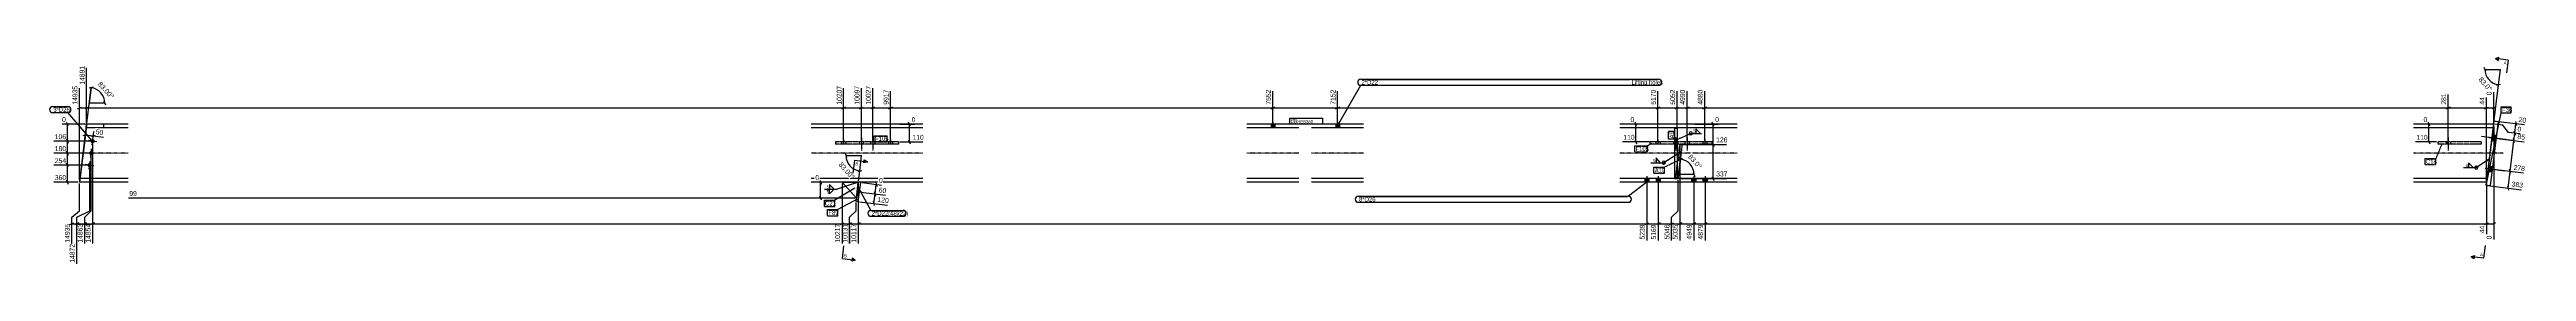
# Model space of a CAD drawing. Header units: millimetres. Extents: x 9 to 73973, y 6 to 4893.
# Drawn here: x 58649 to 73973, y 19 to 1300 of the extents above; entities that cross this region are included whole.
import ezdxf

# ---------------------------------------------------------------- set-up
doc = ezdxf.new("R2010")
doc.units = ezdxf.units.MM
doc.linetypes.add('DXK_LINE_DOT2', pattern=[3.9198, 1.9599, -1.9599])
doc.linetypes.add('DXK_LINE_DOT3', pattern=[5.9187, 2.979, -0.9799, 0.9799, -0.9799])
for name, color, linetype in [('MÅLSÆTNING', 7, 'Continuous'), ('STÅL', 7, 'Continuous'), ('TEKST', 7, 'Continuous')]:
    doc.layers.add(name, color=color, linetype=linetype)
doc.styles.add('Arial', font='ARIAL.TTF', dxfattribs={"height": 0.2})
doc.styles.add('Arial Narrow', font='ARIALN.TTF', dxfattribs={"height": 0.2})

msp = doc.modelspace()

# ---------------------------------------------------------------- hatches: boundary and pattern name
at = {"layer": 'STÅL', "linetype": 'Continuous'}
for points in [[(58903, 781, -1), (58929, 778, -1)], [(66229, 885), (66207, 885), (66207, 862), (66229, 862)], [(66629, 885), (66607, 885), (66607, 862), (66629, 862)], [(73782, 781), (73786, 814), (73762, 817), (73758, 784)], [(73782, 781), (73786, 814), (73762, 817), (73758, 784)], [(58885, 632, -1), (58911, 629, -1)], [(58894, 707, -1), (58920, 703, -1)], [(73738, 625), (73734, 592), (73759, 589), (73763, 622)], [(73738, 625), (73734, 592), (73759, 589), (73763, 622)], [(63649, 489), (63643, 442), (63658, 440), (63664, 487)], [(63649, 489), (63643, 442), (63658, 440), (63664, 487)], [(68544, 547), (68518, 547), (68518, 525), (68544, 525)], [(68544, 547), (68518, 547), (68518, 525), (68544, 525)], [(68614, 547), (68588, 547), (68588, 525), (68614, 525)], [(68614, 547), (68588, 547), (68588, 525), (68614, 525)], [(68834, 547), (68808, 547), (68808, 525), (68834, 525)], [(68834, 547), (68808, 547), (68808, 525), (68834, 525)], [(68904, 547), (68878, 547), (68878, 525), (68904, 525)], [(68904, 547), (68878, 547), (68878, 525), (68904, 525)]]:
    msp.add_hatch(color=96, dxfattribs=at).paths.add_polyline_path(points)
at = {"layer": 'TEKST', "linetype": 'Continuous'}
msp.add_hatch(color=3, dxfattribs=at).paths.add_polyline_path([(73724, 661), (73743, 667), (73729, 652)])

# ---------------------------------------------------------------- linework, layer by layer
at = {"layer": 'MÅLSÆTNING', "color": 7, "linetype": 'Continuous'}
for p, q in [((73721, 1213), (73711, 1237)), ((58835, 541), (58835, 1109)), ((58919, 1115), (58894, 1108)), ((58907, 1112), (58895, 1016)), ((63562, 783), (63562, 1109)), ((63672, 783), (63672, 1109)), ((63742, 783), (63742, 1109)), ((63852, 775), (63852, 1089)), ((63852, 775), (63852, 1089)), ((66218, 893), (66218, 1089)), ((66218, 893), (66218, 1089)), ((66618, 893), (66618, 1089)), ((66618, 893), (66618, 1089)), ((68600, 775), (68600, 1089)), ((68718, 869), (68718, 1089)), ((68780, 783), (68780, 1089)), ((73716, 1225), (73812, 1225)), ((73771, 893), (73800, 1130)), ((73788, 1127), (73812, 1133)), ((73800, 1130), (73812, 1225)), ((58991, 1016), (58895, 1016)), ((58986, 1028), (58996, 1004)), ((63574, 991), (63550, 981)), ((63660, 981), (63684, 991)), ((63754, 991), (63730, 981)), ((63742, 986), (63852, 986)), ((63864, 991), (63840, 981)), ((63840, 981), (63864, 991)), ((63852, 986), (66218, 986)), ((66230, 991), (66206, 981)), ((66206, 981), (66230, 991)), ((66218, 986), (66618, 986)), ((66630, 991), (66606, 981)), ((66606, 981), (66630, 991)), ((68612, 991), (68588, 981)), ((68706, 981), (68730, 991)), ((68718, 986), (68780, 986)), ((68792, 991), (68768, 981)), ((73501, 991), (73477, 981)), ((73477, 981), (73501, 991)), ((73489, 783), (73489, 1070)), ((73489, 783), (73489, 1070)), ((73714, 981), (73738, 991)), ((73726, 986), (73770, 986)), ((73782, 991), (73758, 981)), ((58765, 873), (58755, 897)), ((58755, 791), (58765, 767)), ((58760, 779), (58760, 885)), ((58858, 815), (58883, 822)), ((58868, 793), (58874, 846)), ((58871, 818), (58920, 812)), ((58933, 815), (58908, 809)), ((58916, 771), (58916, 144)), ((58917, 787), (58924, 840)), ((63910, 885), (64002, 885)), ((63910, 775), (64053, 775)), ((63974, 873), (63964, 897)), ((63964, 787), (63974, 763)), ((63969, 775), (63969, 885)), ((68545, 775), (68380, 775)), ((68545, 885), (68430, 885)), ((68468, 873), (68459, 897)), ((68459, 787), (68468, 763)), ((68463, 775), (68463, 885)), ((68945, 747), (68936, 771)), ((73417, 775), (73286, 775)), ((73393, 885), (73336, 885)), ((73374, 873), (73365, 897)), ((73365, 787), (73374, 763)), ((73369, 775), (73369, 885)), ((73760, 801), (73959, 776)), ((73770, 869), (73770, 170)), ((73826, 878), (73778, 884)), ((73826, 878), (73778, 884)), ((73861, 833), (73826, 878)), ((73934, 825), (73861, 833)), ((73899, 771), (73892, 796)), ((73895, 784), (73901, 829)), ((73897, 841), (73904, 816)), ((58890, 631), (58676, 631)), ((58765, 619), (58755, 643)), ((58760, 525), (58760, 631)), ((58898, 347), (58898, 623)), ((58898, 347), (58898, 623)), ((58907, 347), (58907, 697)), ((58907, 347), (58907, 697)), ((63582, 678), (63573, 702)), ((63577, 690), (63673, 690)), ((63662, 594), (63673, 690)), ((68725, 556), (68739, 668)), ((68751, 671), (68726, 665)), ((68739, 668), (68727, 573)), ((68743, 759), (69024, 759)), ((68941, 548), (68941, 759)), ((58827, 525), (58676, 525)), ((58755, 537), (58765, 513)), ((58835, 347), (58835, 517)), ((63545, 525), (63387, 525)), ((63415, 537), (63425, 513)), ((63420, 426), (63420, 525)), ((63649, 591), (63674, 598)), ((63653, 517), (63653, 144)), ((63653, 517), (63653, 144)), ((63654, 533), (63662, 594)), ((63669, 463), (63821, 444)), ((63676, 522), (63797, 507)), ((63760, 439), (63753, 464)), ((63757, 452), (63764, 511)), ((63761, 524), (63767, 499)), ((68531, 497), (68531, 164)), ((68601, 497), (68601, 164)), ((68823, 573), (68727, 573)), ((68732, 548), (69024, 548)), ((68818, 585), (68828, 561)), ((68821, 497), (68821, 164)), ((68936, 560), (68945, 536)), ((73726, 517), (73726, 203)), ((73731, 504), (73942, 478)), ((73769, 605), (73955, 582)), ((73769, 605), (73955, 582)), ((73856, 501), (73862, 476)), ((73859, 488), (73872, 592)), ((73868, 605), (73875, 580)), ((73875, 580), (73868, 605)), ((58867, 307), (58907, 347)), ((58867, 144), (58867, 307)), ((63633, 426), (59137, 426)), ((63425, 414), (63415, 438)), ((63599, 307), (63639, 347)), ((63599, 144), (63599, 307)), ((63639, 347), (63639, 398)), ((63639, 347), (63639, 398)), ((63661, 403), (63833, 382)), ((63753, 380), (63746, 405)), ((68684, 164), (68684, 307)), ((58855, 262), (58879, 272)), ((58867, 267), (58916, 267)), ((58928, 272), (58904, 262)), ((63587, 262), (63611, 272)), ((63599, 267), (63653, 267)), ((63665, 272), (63641, 262)), ((63665, 272), (63641, 262)), ((68519, 262), (68543, 272)), ((68723, 262), (68747, 272)), ((68809, 262), (68833, 272)), ((68821, 267), (68891, 267)), ((68903, 272), (68879, 262)), ((68903, 272), (68879, 262)), ((73714, 262), (73738, 272)), ((73726, 267), (73770, 267)), ((73782, 272), (73758, 262))]:
    msp.add_line(p, q, dxfattribs=at)
for centre, start, end in [((58895, 1016), 0, 83.0002), ((73812, 1225), 180, 263), ((63673, 690), 180, 263), ((68727, 573), 0, 83)]:
    msp.add_arc(centre, 96, start, end, dxfattribs=at)
at = {"layer": 'STÅL', "color": 2, "linetype": 'Continuous'}
for p, q in [((58873, 835), (58835, 525)), ((58876, 862), (58873, 835)), ((58876, 862), (58879, 885)), ((59136, 862), (58876, 862)), ((59136, 885), (58879, 885)), ((64052, 885), (63362, 885)), ((64052, 862), (63362, 862)), ((66379, 885), (66057, 885)), ((66379, 862), (66057, 862)), ((66779, 885), (66457, 885)), ((66779, 862), (66457, 862)), ((69090, 885), (68363, 885)), ((69090, 862), (68363, 862)), ((68703, 861), (68703, 548)), ((68703, 861), (68718, 861)), ((68718, 861), (68718, 548)), ((73770, 885), (73275, 885)), ((73767, 862), (73275, 862)), ((73723, 505), (73772, 905)), ((73797, 902), (73748, 502)), ((73767, 862), (73770, 885)), ((73772, 905), (73797, 902)), ((59136, 525), (58835, 525)), ((59136, 547), (58837, 547)), ((64052, 547), (63362, 547)), ((64052, 525), (63362, 525)), ((63641, 426), (63553, 525)), ((63639, 406), (63653, 525)), ((63668, 523), (63653, 525)), ((63653, 404), (63668, 523)), ((66379, 547), (66057, 547)), ((66379, 525), (66057, 525)), ((66779, 547), (66457, 547)), ((66779, 525), (66457, 525)), ((69090, 547), (68363, 547)), ((69090, 525), (68363, 525)), ((68703, 548), (68718, 548)), ((73728, 547), (73275, 547)), ((73726, 525), (73275, 525)), ((73748, 502), (73723, 505)), ((73728, 547), (73726, 525)), ((63653, 404), (63639, 406))]:
    msp.add_line(p, q, dxfattribs=at)
at = {"layer": 'STÅL', "color": 7, "linetype": 'DXK_LINE_DOT2'}
for p, q in [((58876, 862), (58874, 846)), ((58879, 885), (58876, 862)), ((58986, 862), (58986, 885)), ((63902, 775), (63512, 775)), ((63512, 775), (63512, 760)), ((63902, 775), (63902, 760)), ((68940, 775), (68550, 775)), ((68550, 775), (68550, 760)), ((68940, 775), (68940, 760)), ((73692, 775), (73425, 775)), ((73425, 775), (73425, 760)), ((73483, 775), (73483, 760)), ((73692, 775), (73692, 760)), ((73767, 862), (73728, 547)), ((73770, 885), (73767, 862)), ((63902, 760), (63512, 760)), ((68940, 760), (68550, 760)), ((68709, 550), (68735, 759)), ((68749, 757), (68724, 548)), ((68725, 679), (68740, 677)), ((68735, 759), (68749, 757)), ((73692, 760), (73425, 760)), ((63553, 525), (63653, 525)), ((63653, 525), (63641, 426)), ((68724, 548), (68709, 550))]:
    msp.add_line(p, q, dxfattribs=at)
at = {"layer": 'STÅL', "color": 96, "linetype": 'Continuous'}
for p, q in [((58942, 776), (58891, 783)), ((58913, 754), (58920, 805)), ((66207, 885), (66207, 862)), ((66218, 898), (66218, 862)), ((66229, 885), (66229, 862)), ((66607, 885), (66607, 862)), ((66618, 898), (66618, 862)), ((66629, 885), (66629, 862)), ((73843, 790), (73695, 809)), ((73741, 803), (73889, 785)), ((73758, 784), (73782, 781)), ((73782, 781), (73758, 784)), ((73762, 817), (73786, 814)), ((73786, 814), (73762, 817)), ((58924, 627), (58872, 634)), ((58933, 702), (58881, 708)), ((58895, 605), (58901, 656)), ((58904, 679), (58910, 731)), ((73738, 625), (73763, 622)), ((73738, 625), (73763, 622)), ((63674, 462), (63646, 465)), ((63674, 462), (63646, 465)), ((63664, 487), (63649, 489)), ((63664, 487), (63649, 489)), ((68518, 547), (68518, 525)), ((68518, 547), (68518, 525)), ((68531, 562), (68531, 457)), ((68531, 562), (68531, 457)), ((68544, 547), (68544, 525)), ((68544, 547), (68544, 525)), ((68588, 547), (68588, 525)), ((68588, 547), (68588, 525)), ((68601, 562), (68601, 457)), ((68601, 562), (68601, 457)), ((68614, 547), (68614, 525)), ((68614, 547), (68614, 525)), ((68808, 547), (68808, 525)), ((68808, 547), (68808, 525)), ((68821, 562), (68821, 457)), ((68821, 562), (68821, 457)), ((68834, 547), (68834, 525)), ((68834, 547), (68834, 525)), ((68878, 547), (68878, 525)), ((68878, 547), (68878, 525)), ((68891, 562), (68891, 457)), ((68891, 562), (68891, 457)), ((68904, 547), (68904, 525)), ((68904, 547), (68904, 525)), ((73717, 611), (73835, 596)), ((73717, 611), (73835, 596)), ((73734, 592), (73759, 589)), ((73734, 592), (73759, 589)), ((63658, 440), (63643, 442)), ((63658, 440), (63643, 442))]:
    msp.add_line(p, q, dxfattribs=at)
at = {"layer": 'STÅL', "color": 96, "linetype": 'DXK_LINE_DOT2'}
for p, q in [((63549, 775), (63549, 760)), ((63562, 790), (63562, 760)), ((63575, 775), (63575, 760)), ((63659, 775), (63659, 760)), ((63672, 805), (63672, 720)), ((63685, 775), (63685, 760)), ((63729, 775), (63729, 760)), ((63742, 805), (63742, 720)), ((63755, 775), (63755, 760)), ((63839, 775), (63839, 760)), ((63852, 790), (63852, 760)), ((63865, 775), (63865, 760)), ((68587, 775), (68587, 760)), ((68600, 790), (68600, 760)), ((68613, 775), (68613, 760)), ((68697, 775), (68697, 760)), ((68710, 805), (68710, 720)), ((68723, 775), (68723, 760)), ((68767, 775), (68767, 760)), ((68780, 805), (68780, 720)), ((68793, 775), (68793, 760)), ((68877, 775), (68877, 760)), ((68890, 790), (68890, 760)), ((68903, 775), (68903, 760)), ((73476, 775), (73476, 760)), ((73489, 805), (73489, 720)), ((73502, 775), (73502, 760))]:
    msp.add_line(p, q, dxfattribs=at)
at = {"layer": 'STÅL', "color": 7, "linetype": 'DXK_LINE_DOT3'}
for p, q in [((59136, 705), (58777, 705)), ((64052, 705), (63362, 705)), ((66379, 705), (66057, 705)), ((66779, 705), (66457, 705)), ((69090, 705), (68363, 705)), ((73828, 705), (73275, 705))]:
    msp.add_line(p, q, dxfattribs=at)

# ---------------------------------------------------------------- wipeouts: each hides what was drawn before it
at = {"color": 0}
for points in [[(68427, 1131), (68427, 1159), (66766, 1159), (66766, 1131)], [(68413, 405), (68413, 433), (66751, 433), (66751, 405)]]:
    msp.add_wipeout(points, dxfattribs=at).dxf.layer = 'TEKST'
at = {"color": 0, "linetype": 'Continuous'}
msp.add_wipeout([(73702, 63), (73705, 83), (73687, 85), (73685, 66)], dxfattribs=at).dxf.layer = 'TEKST'

# ---------------------------------------------------------------- next in the draw order: hatches: boundary and pattern name
at = {"layer": 'TEKST', "linetype": 'Continuous'}
msp.add_hatch(color=30, dxfattribs=at).paths.add_polyline_path([(73651, 70), (73649, 60), (73630, 62)])

# ---------------------------------------------------------------- next in the draw order: linework, layer by layer
at = {"layer": 'TEKST', "color": 30, "linetype": 'Continuous'}
for p, q in [((73630, 62), (73651, 70)), ((73648, 50), (73630, 62)), ((73651, 70), (73648, 50))]:
    msp.add_line(p, q, dxfattribs=at)
at = {"layer": 'TEKST', "color": 7, "linetype": 'Continuous'}
msp.add_line((73709, 53), (73630, 62), dxfattribs=at)

# ---------------------------------------------------------------- next in the draw order: texts
at = {"layer": 'TEKST', "color": 3, "linetype": 'Continuous', "style": 'Arial'}
msp.add_text('A', height=19.1, rotation=-7.0015, dxfattribs=at).set_placement((73685, 66))

# ---------------------------------------------------------------- next in the draw order: wipeouts: each hides what was drawn before it
at = {"color": 0, "linetype": 'Continuous'}
for points in [[(63846, 1090), (63801, 1090), (63801, 999), (63846, 999)], [(66211, 1090), (66167, 1090), (66167, 999), (66211, 999)], [(68774, 1090), (68729, 1090), (68729, 999), (68774, 999)], [(64008, 891), (64008, 936), (63976, 936), (63976, 891)], [(68456, 891), (68456, 936), (68424, 936), (68424, 891)], [(73362, 891), (73362, 936), (73330, 936), (73330, 891)], [(69025, 765), (69025, 810), (68954, 810), (68954, 765)], [(73941, 830), (73946, 875), (73914, 879), (73909, 834)], [(58747, 637), (58747, 682), (58676, 682), (58676, 637)], [(63413, 531), (63413, 576), (63380, 576), (63380, 531)], [(63804, 513), (63810, 557), (63777, 561), (63772, 517)], [(69025, 554), (69025, 599), (68954, 599), (68954, 554)], [(58910, 254), (58865, 254), (58865, 143), (58910, 143)], [(73764, 196), (73719, 196), (73719, 163), (73764, 163)]]:
    msp.add_wipeout(points, dxfattribs=at).dxf.layer = 'MÅLSÆTNING'
at = {"color": 0}
for points, layer in [([(73730, 1088), (73764, 1117), (73699, 1191), (73665, 1161)], 'MÅLSÆTNING'), ([(58978, 811), (58984, 856), (58932, 862), (58927, 817)], 'MÅLSÆTNING'), ([(68427, 1131), (68427, 1159), (66766, 1159), (66766, 1131)], 'TEKST'), ([(66361, 891), (66361, 919), (66327, 919), (66327, 891)], 'TEKST'), ([(68635, 585), (68635, 613), (68580, 613), (68580, 585)], 'TEKST'), ([(73407, 639), (73407, 667), (73351, 667), (73351, 639)], 'TEKST'), ([(73611, 618), (73611, 641), (73595, 641), (73595, 618)], 'TEKST'), ([(68413, 405), (68413, 433), (66751, 433), (66751, 405)], 'TEKST')]:
    msp.add_wipeout(points, dxfattribs=at).dxf.layer = layer

# ---------------------------------------------------------------- next in the draw order: linework, layer by layer
at = {"layer": 'MÅLSÆTNING', "color": 7, "linetype": 'Continuous'}
for p, q in [((58836, 533), (58907, 1112)), ((63742, 783), (63742, 1109)), ((68718, 869), (68718, 1089)), ((73770, 893), (73770, 1083)), ((63672, 986), (63742, 986)), ((63754, 991), (63730, 981)), ((68600, 986), (68718, 986)), ((68706, 981), (68730, 991)), ((68792, 991), (68768, 981)), ((73726, 533), (73726, 1050)), ((58908, 779), (58676, 779)), ((58871, 885), (58727, 885)), ((58916, 771), (58916, 144)), ((58920, 812), (58983, 804)), ((58920, 812), (58983, 804)), ((68829, 885), (68974, 885)), ((68945, 873), (68936, 897)), ((68936, 771), (68945, 747)), ((68941, 759), (68941, 885)), ((73760, 801), (73959, 776)), ((73872, 592), (73895, 784)), ((73899, 771), (73892, 796)), ((58899, 705), (58676, 705)), ((58755, 717), (58765, 693)), ((68743, 759), (69024, 759)), ((63669, 463), (63821, 444)), ((63753, 464), (63760, 439)), ((68891, 497), (68891, 164)), ((68891, 497), (68891, 164)), ((73726, 517), (73726, 203)), ((58818, 307), (58898, 347)), ((58818, 19), (58818, 307)), ((58867, 307), (58907, 347)), ((58867, 144), (58867, 307)), ((63749, 392), (63757, 452)), ((58806, 262), (58830, 272)), ((58818, 267), (58867, 267)), ((58879, 272), (58855, 262)), ((58928, 272), (58904, 262)), ((68891, 267), (73726, 267)), ((73714, 262), (73738, 272))]:
    msp.add_line(p, q, dxfattribs=at)
at = {"layer": 'TEKST', "color": 3, "linetype": 'Continuous'}
for p, q in [((73583, 615), (73663, 615)), ((73643, 615), (73615, 644)), ((73615, 644), (73615, 615)), ((73615, 615), (73643, 615)), ((73743, 667), (73663, 615))]:
    msp.add_line(p, q, dxfattribs=at)
at = {"layer": 'TEKST', "color": 7, "linetype": 'Continuous'}
for p, q in [((66746, 438), (68417, 438)), ((66746, 400), (68417, 400))]:
    msp.add_line(p, q, dxfattribs=at)
for centre, start, end in [((66761, 1145), 90, 270), ((66746, 419), 90, 270), ((68417, 419), 270, 90)]:
    msp.add_arc(centre, 18.8, start, end, dxfattribs=at)
at = {"layer": 'TEKST', "color": 3, "linetype": 'Continuous'}
for start, end in [(90, 270), (270, 90)]:
    msp.add_arc((73663, 615), 10, start, end, dxfattribs=at)

# ---------------------------------------------------------------- next in the draw order: texts
at = {"layer": 'MÅLSÆTNING', "color": 3, "linetype": 'Continuous', "style": 'Arial Narrow'}
for s, rotation, p in [('9917', 90.0002, (63840, 1006)), ('7552', 90.0002, (66205, 1006)), ('4990', 90.0002, (68767, 1006)), ('0', -7.0015, (73916, 840)), ('0', -7.0015, (63779, 522)), ('14854', 90.0002, (58904, 150)), ('0', 90.0002, (73757, 170))]:
    msp.add_text(s, height=30.5, rotation=rotation, dxfattribs=at).set_placement(p)
at = {"layer": 'MÅLSÆTNING', "color": 3, "style": 'Arial Narrow'}
for s, rotation, p in [('83.0°', -48.5009, (73674, 1160)), ('50', -7.0015, (58934, 823))]:
    msp.add_text(s, height=30.5, rotation=rotation, dxfattribs=at).set_placement(p)
at = {"layer": 'MÅLSÆTNING', "color": 3, "linetype": 'Continuous', "style": 'Arial Narrow'}
for s, p in [('126', (68960, 772)), ('337', (68960, 561))]:
    msp.add_text(s, height=30.5, dxfattribs=at).set_placement(p)
at = {"layer": 'TEKST', "color": 3, "style": 'Arial Narrow'}
for s, height, p in [('2*D22', 26.7, (66766, 1131)), ('6', 19.1, (73597, 619)), ('8*D26', 26.7, (66751, 405))]:
    msp.add_text(s, height=height, dxfattribs=at).set_placement(p)

# ---------------------------------------------------------------- next in the draw order: wipeouts: each hides what was drawn before it
at = {"color": 0, "linetype": 'Continuous'}
for points, layer in [([(64053, 781), (64053, 826), (63982, 826), (63982, 781)], 'MÅLSÆTNING'), ([(68450, 781), (68450, 826), (68379, 826), (68379, 781)], 'MÅLSÆTNING'), ([(73356, 781), (73356, 826), (73285, 826), (73285, 781)], 'MÅLSÆTNING'), ([(58747, 531), (58747, 576), (58676, 576), (58676, 531)], 'MÅLSÆTNING'), ([(63407, 432), (63407, 477), (59137, 477), (59137, 432)], 'MÅLSÆTNING'), ([(73849, 1254), (73851, 1274), (73833, 1276), (73831, 1256)], 'TEKST')]:
    msp.add_wipeout(points, dxfattribs=at).dxf.layer = layer
at = {"color": 0}
for points in [[(66361, 891), (66361, 919), (66327, 919), (66327, 891)], [(68635, 585), (68635, 613), (68580, 613), (68580, 585)], [(73407, 639), (73407, 667), (73351, 667), (73351, 639)]]:
    msp.add_wipeout(points, dxfattribs=at).dxf.layer = 'TEKST'

# ---------------------------------------------------------------- next in the draw order: hatches: boundary and pattern name
at = {"layer": 'TEKST', "linetype": 'Continuous'}
msp.add_hatch(color=30, dxfattribs=at).paths.add_polyline_path([(73801, 1290), (73799, 1280), (73781, 1293)])

# ---------------------------------------------------------------- next in the draw order: linework, layer by layer
at = {"layer": 'MÅLSÆTNING', "color": 7, "linetype": 'Continuous'}
for p, q in [((58890, 631), (58676, 631)), ((58765, 619), (58755, 643)), ((58760, 631), (58760, 705))]:
    msp.add_line(p, q, dxfattribs=at)
at = {"layer": 'TEKST', "color": 30, "linetype": 'Continuous'}
for p, q in [((73781, 1293), (73802, 1300)), ((73781, 1293), (73799, 1280)), ((73799, 1280), (73802, 1300))]:
    msp.add_line(p, q, dxfattribs=at)
at = {"layer": 'TEKST', "color": 7, "linetype": 'Continuous'}
for p, q in [((73860, 1283), (73781, 1293)), ((73860, 1283), (73850, 1204)), ((68531, 526), (68417, 438))]:
    msp.add_line(p, q, dxfattribs=at)
at = {"layer": 'TEKST', "color": 7, "linetype": 'DXK_LINE_DOT2'}
for p, q in [((68575, 618), (68640, 618)), ((68575, 581), (68575, 618)), ((68640, 581), (68640, 618)), ((73346, 671), (73412, 671)), ((73346, 634), (73346, 671)), ((73346, 634), (73412, 634)), ((73450, 763), (73412, 671)), ((73412, 634), (73412, 671)), ((68575, 581), (68640, 581))]:
    msp.add_line(p, q, dxfattribs=at)

# ---------------------------------------------------------------- next in the draw order: texts
at = {"layer": 'MÅLSÆTNING', "color": 3, "linetype": 'Continuous', "style": 'Arial Narrow'}
for s, p in [('0', (63983, 898)), ('0', (68430, 898)), ('0', (73336, 898)), ('110', (63988, 788)), ('110', (68386, 788)), ('110', (73292, 788)), ('254', (58682, 643)), ('360', (58682, 538)), ('99', (59143, 439)), ('0', (63387, 538))]:
    msp.add_text(s, height=30.5, dxfattribs=at).set_placement(p)
at = {"layer": 'TEKST', "color": 3, "linetype": 'Continuous', "style": 'Arial'}
msp.add_text('A', height=19.1, rotation=-7.0015, dxfattribs=at).set_placement((73831, 1256))
at = {"layer": 'TEKST', "color": 3, "style": 'Arial Narrow'}
for s, p in [('C18', (73351, 639)), ('A10', (68580, 585))]:
    msp.add_text(s, height=26.7, dxfattribs=at).set_placement(p)

# ---------------------------------------------------------------- next in the draw order: wipeouts: each hides what was drawn before it
at = {"color": 0}
for points, layer in [([(59015, 1043), (59048, 1073), (58970, 1161), (58937, 1132)], 'MÅLSÆTNING'), ([(68840, 607), (68873, 637), (68808, 710), (68775, 681)], 'MÅLSÆTNING'), ([(63826, 781), (63826, 809), (63756, 809), (63756, 781)], 'TEKST'), ([(66521, 891), (66521, 911), (66369, 911), (66369, 891)], 'TEKST')]:
    msp.add_wipeout(points, dxfattribs=at).dxf.layer = layer
at = {"color": 0, "linetype": 'Continuous'}
for points in [[(63736, 1109), (63691, 1109), (63691, 999), (63736, 999)], [(73764, 1090), (73719, 1090), (73719, 1057), (73764, 1057)], [(58753, 891), (58753, 936), (58721, 936), (58721, 891)], [(68980, 891), (68980, 936), (68948, 936), (68948, 891)], [(73960, 782), (73966, 827), (73914, 833), (73909, 789)], [(73956, 588), (73962, 633), (73891, 641), (73885, 597)], [(63822, 450), (63827, 495), (63776, 501), (63770, 457)], [(68884, 254), (68840, 254), (68840, 163), (68884, 163)], [(73719, 254), (73675, 254), (73675, 202), (73719, 202)]]:
    msp.add_wipeout(points, dxfattribs=at).dxf.layer = 'MÅLSÆTNING'

# ---------------------------------------------------------------- next in the draw order: hatches: boundary and pattern name
at = {"layer": 'TEKST', "linetype": 'Continuous'}
msp.add_hatch(color=3, dxfattribs=at).paths.add_polyline_path([(68724, 707), (68744, 713), (68730, 698)])

# ---------------------------------------------------------------- next in the draw order: linework, layer by layer
at = {"layer": 'MÅLSÆTNING', "color": 7, "linetype": 'Continuous'}
for p, q in [((58879, 893), (58879, 1234)), ((58879, 893), (58879, 1234)), ((63672, 783), (63672, 1109)), ((68780, 783), (68780, 1089)), ((68890, 783), (68890, 1089)), ((68890, 783), (68890, 1089)), ((58823, 981), (58847, 991)), ((58835, 986), (58879, 986)), ((58891, 991), (58867, 981)), ((58891, 991), (58867, 981)), ((63562, 986), (63672, 986)), ((63660, 981), (63684, 991)), ((68780, 986), (68890, 986)), ((68902, 991), (68878, 981)), ((68878, 981), (68902, 991)), ((68890, 986), (73489, 986)), ((73489, 986), (73726, 986)), ((73714, 981), (73738, 991)), ((73726, 533), (73726, 1050)), ((73780, 904), (73960, 882)), ((73861, 833), (73826, 878)), ((73934, 825), (73861, 833)), ((73904, 816), (73897, 841)), ((73901, 829), (73908, 888)), ((73905, 901), (73911, 876)), ((68735, 751), (68735, 164)), ((68724, 347), (68724, 540)), ((68724, 347), (68724, 540)), ((68821, 497), (68821, 164)), ((68735, 267), (68821, 267)), ((68833, 272), (68809, 262))]:
    msp.add_line(p, q, dxfattribs=at)
at = {"layer": 'TEKST', "color": 7, "linetype": 'DXK_LINE_DOT2'}
msp.add_line((68733, 663), (68640, 618), dxfattribs=at)
at = {"layer": 'TEKST', "color": 7, "linetype": 'Continuous'}
msp.add_line((73709, 53), (73719, 132), dxfattribs=at)

# ---------------------------------------------------------------- next in the draw order: texts
at = {"layer": 'MÅLSÆTNING', "color": 3, "style": 'Arial Narrow'}
for s, p in [('83.00°', (58946, 1131)), ('83.0°', (68784, 680))]:
    msp.add_text(s, height=30.5, rotation=-48.5009, dxfattribs=at).set_placement(p)
at = {"layer": 'MÅLSÆTNING', "color": 3, "linetype": 'Continuous', "style": 'Arial Narrow'}
for s, rotation, p in [('10027', 90.0002, (63730, 1006)), ('0', 90.0002, (73757, 1064)), ('85', -7.0015, (73916, 794)), ('4879', 90.0002, (68878, 169)), ('44', 90.0002, (73713, 208))]:
    msp.add_text(s, height=30.5, rotation=rotation, dxfattribs=at).set_placement(p)
for p in [(58727, 898), (68954, 898)]:
    msp.add_text('0', height=30.5, dxfattribs=at).set_placement(p)

# ---------------------------------------------------------------- next in the draw order: wipeouts: each hides what was drawn before it
at = {"color": 0, "linetype": 'Continuous'}
for points in [[(58747, 711), (58747, 756), (58676, 756), (58676, 711)], [(73943, 485), (73949, 529), (73878, 538), (73873, 493)], [(63834, 388), (63839, 433), (63769, 441), (63763, 397)]]:
    msp.add_wipeout(points, dxfattribs=at).dxf.layer = 'MÅLSÆTNING'
at = {"color": 0}
for points in [[(63826, 781), (63826, 809), (63756, 809), (63756, 781)], [(66521, 891), (66521, 911), (66369, 911), (66369, 891)]]:
    msp.add_wipeout(points, dxfattribs=at).dxf.layer = 'TEKST'

# ---------------------------------------------------------------- next in the draw order: linework, layer by layer
at = {"layer": 'MÅLSÆTNING', "color": 7, "linetype": 'Continuous'}
for p, q in [((58908, 779), (58676, 779)), ((58755, 791), (58765, 767)), ((58760, 705), (58760, 779)), ((58899, 705), (58676, 705)), ((58765, 693), (58755, 717))]:
    msp.add_line(p, q, dxfattribs=at)
at = {"layer": 'TEKST', "color": 7, "linetype": 'Continuous'}
for q in [(66322, 923), (66526, 886)]:
    msp.add_line((66322, 886), q, dxfattribs=at)
at = {"layer": 'TEKST', "color": 7, "linetype": 'DXK_LINE_DOT2'}
for p, q in [((63751, 813), (63831, 813)), ((63751, 776), (63751, 813)), ((63751, 776), (63831, 776)), ((63831, 776), (63831, 813))]:
    msp.add_line(p, q, dxfattribs=at)

# ---------------------------------------------------------------- next in the draw order: texts
at = {"layer": 'MÅLSÆTNING', "color": 3, "linetype": 'Continuous', "style": 'Arial Narrow'}
msp.add_text('180', height=30.5, dxfattribs=at).set_placement((58682, 718))
for s, p in [('278', (73892, 602)), ('60', (63778, 462)), ('383', (73880, 499)), ('120', (63770, 403))]:
    msp.add_text(s, height=30.5, rotation=-7.0015, dxfattribs=at).set_placement(p)
at = {"layer": 'TEKST', "color": 3, "style": 'Arial Narrow'}
for s, height, p in [('F105', 26.7, (63756, 781)), ('d8', 26.7, (66327, 891)), ('HEB360', 19.1, (66369, 891))]:
    msp.add_text(s, height=height, dxfattribs=at).set_placement(p)

# ---------------------------------------------------------------- next in the draw order: wipeouts: each hides what was drawn before it
at = {"color": 0, "linetype": 'Continuous'}
for points in [[(58873, 1234), (58828, 1234), (58828, 1124), (58873, 1124)], [(63666, 1109), (63621, 1109), (63621, 999), (63666, 999)], [(68712, 1090), (68667, 1090), (68667, 999), (68712, 999)], [(68884, 1090), (68839, 1090), (68839, 999), (68884, 999)], [(73483, 1070), (73438, 1070), (73438, 999), (73483, 999)], [(73719, 1051), (73675, 1051), (73675, 999), (73719, 999)], [(73967, 887), (73973, 932), (73921, 938), (73916, 894)], [(68814, 254), (68770, 254), (68770, 163), (68814, 163)]]:
    msp.add_wipeout(points, dxfattribs=at).dxf.layer = 'MÅLSÆTNING'
at = {"color": 0}
msp.add_wipeout([(68831, 831), (68831, 854), (68816, 854), (68816, 831)], dxfattribs=at).dxf.layer = 'TEKST'

# ---------------------------------------------------------------- next in the draw order: linework, layer by layer
at = {"layer": 'MÅLSÆTNING', "color": 7, "linetype": 'Continuous'}
for p, q in [((63562, 783), (63562, 1109)), ((68600, 775), (68600, 1089)), ((58879, 986), (63562, 986)), ((63550, 981), (63574, 991)), ((66618, 986), (68600, 986)), ((68588, 981), (68612, 991)), ((68735, 751), (68735, 164)), ((68684, 307), (68724, 347)), ((68672, 262), (68696, 272)), ((68684, 267), (68735, 267)), ((68747, 272), (68723, 262))]:
    msp.add_line(p, q, dxfattribs=at)
at = {"layer": 'TEKST', "color": 3, "linetype": 'Continuous'}
for p, q in [((68803, 828), (68869, 828)), ((68864, 828), (68835, 857)), ((68835, 857), (68835, 828)), ((68835, 828), (68864, 828))]:
    msp.add_line(p, q, dxfattribs=at)
for start, end in [(90, 270), (270, 90)]:
    msp.add_arc((68803, 828), 10, start, end, dxfattribs=at)

# ---------------------------------------------------------------- next in the draw order: texts
at = {"layer": 'MÅLSÆTNING', "color": 3, "linetype": 'Continuous', "style": 'Arial Narrow'}
for s, rotation, p in [('10097', 90.0002, (63660, 1006)), ('5052', 90.0002, (68706, 1006)), ('4880', 90.0002, (68877, 1006)), ('281', 90.0002, (73476, 1006)), ('44', 90.0002, (73713, 1006)), ('20', -7.0015, (73923, 899)), ('4949', 90.0002, (68808, 169))]:
    msp.add_text(s, height=30.5, rotation=rotation, dxfattribs=at).set_placement(p)
at = {"layer": 'TEKST', "color": 3, "style": 'Arial Narrow'}
msp.add_text('5', height=19.1, dxfattribs=at).set_placement((68817, 832))

# ---------------------------------------------------------------- next in the draw order: wipeouts: each hides what was drawn before it
at = {"color": 0, "linetype": 'Continuous'}
msp.add_wipeout([(58747, 786), (58747, 831), (58676, 831), (58676, 786)], dxfattribs=at).dxf.layer = 'MÅLSÆTNING'

# ---------------------------------------------------------------- next in the draw order: texts
at = {"layer": 'MÅLSÆTNING', "color": 3, "linetype": 'Continuous', "style": 'Arial Narrow'}
msp.add_text('106', height=30.5, dxfattribs=at).set_placement((58682, 792))

# ---------------------------------------------------------------- next in the draw order: wipeouts: each hides what was drawn before it
at = {"color": 0, "linetype": 'Continuous'}
for points in [[(58828, 1109), (58784, 1109), (58784, 999), (58828, 999)], [(63556, 1109), (63511, 1109), (63511, 999), (63556, 999)], [(66612, 1090), (66567, 1090), (66567, 999), (66612, 999)], [(68594, 1090), (68549, 1090), (68549, 999), (68594, 999)], [(68728, 254), (68683, 254), (68683, 163), (68728, 163)]]:
    msp.add_wipeout(points, dxfattribs=at).dxf.layer = 'MÅLSÆTNING'
at = {"color": 0}
for points in [[(73875, 960), (73875, 988), (73822, 988), (73822, 960)], [(68698, 834), (68670, 834), (68670, 796), (68698, 796)], [(68530, 718), (68530, 746), (68461, 746), (68461, 718)]]:
    msp.add_wipeout(points, dxfattribs=at).dxf.layer = 'TEKST'

# ---------------------------------------------------------------- next in the draw order: linework, layer by layer
at = {"layer": 'MÅLSÆTNING', "color": 7, "linetype": 'Continuous'}
for p, q in [((68684, 307), (68724, 347)), ((68684, 164), (68684, 307)), ((68613, 272), (68589, 262)), ((68601, 267), (68684, 267)), ((68672, 262), (68696, 272))]:
    msp.add_line(p, q, dxfattribs=at)
at = {"layer": 'TEKST', "color": 7, "linetype": 'Continuous'}
for p, q in [((66618, 874), (66761, 1126)), ((66322, 923), (66526, 923)), ((66526, 886), (66526, 923))]:
    msp.add_line(p, q, dxfattribs=at)

# ---------------------------------------------------------------- next in the draw order: texts
at = {"layer": 'MÅLSÆTNING', "color": 3, "linetype": 'Continuous', "style": 'Arial Narrow'}
for s, p in [('14891', (58866, 1130)), ('14935', (58822, 1006)), ('10207', (63550, 1006)), ('7152', (66605, 1006)), ('5170', (68587, 1006)), ('5035', (68722, 169))]:
    msp.add_text(s, height=30.5, rotation=90.0002, dxfattribs=at).set_placement(p)

# ---------------------------------------------------------------- next in the draw order: wipeouts: each hides what was drawn before it
at = {"color": 0}
for points in [[(73875, 960), (73875, 988), (73822, 988), (73822, 960)], [(68698, 834), (68670, 834), (68670, 796), (68698, 796)], [(68530, 718), (68530, 746), (68461, 746), (68461, 718)]]:
    msp.add_wipeout(points, dxfattribs=at).dxf.layer = 'TEKST'

# ---------------------------------------------------------------- next in the draw order: hatches: boundary and pattern name
at = {"layer": 'TEKST', "linetype": 'Continuous'}
msp.add_hatch(color=3, dxfattribs=at).paths.add_polyline_path([(68739, 794), (68718, 790), (68735, 803)])

# ---------------------------------------------------------------- next in the draw order: linework, layer by layer
at = {"layer": 'TEKST', "color": 7, "linetype": 'Continuous'}
for p, q in [((73723, 505), (73817, 955)), ((73817, 993), (73879, 993)), ((73817, 955), (73817, 993)), ((73817, 955), (73879, 955)), ((73879, 955), (73879, 993)), ((68665, 791), (68665, 839)), ((68703, 839), (68665, 839)), ((68703, 791), (68665, 791)), ((68703, 791), (68703, 839))]:
    msp.add_line(p, q, dxfattribs=at)
at = {"layer": 'TEKST', "color": 7, "linetype": 'DXK_LINE_DOT2'}
for p, q in [((68561, 766), (68535, 750)), ((68456, 750), (68535, 750)), ((68456, 713), (68456, 750)), ((68456, 713), (68535, 713)), ((68535, 713), (68535, 750))]:
    msp.add_line(p, q, dxfattribs=at)
at = {"layer": 'TEKST', "color": 3, "linetype": 'Continuous'}
msp.add_line((68718, 790), (68803, 828), dxfattribs=at)

# ---------------------------------------------------------------- next in the draw order: texts
at = {"layer": 'TEKST', "color": 3, "style": 'Arial Narrow'}
for s, p in [('F36', (73822, 960)), ('F105', (68461, 718))]:
    msp.add_text(s, height=26.7, dxfattribs=at).set_placement(p)
msp.add_text('A9', height=26.7, rotation=90.0002, dxfattribs=at).set_placement((68698, 796))

# ---------------------------------------------------------------- next in the draw order: wipeouts: each hides what was drawn before it
at = {"color": 0, "linetype": 'Continuous'}
msp.add_wipeout([(68677, 254), (68633, 254), (68633, 163), (68677, 163)], dxfattribs=at).dxf.layer = 'MÅLSÆTNING'
at = {"color": 0}
for points in [[(68599, 1131), (68599, 1159), (68436, 1159), (68436, 1131)], [(58758, 961), (58758, 989), (58673, 989), (58673, 961)]]:
    msp.add_wipeout(points, dxfattribs=at).dxf.layer = 'TEKST'

# ---------------------------------------------------------------- next in the draw order: linework, layer by layer
at = {"layer": 'MÅLSÆTNING', "color": 7, "linetype": 'Continuous'}
for p, q in [((68601, 497), (68601, 164)), ((68531, 267), (68601, 267)), ((68613, 272), (68589, 262))]:
    msp.add_line(p, q, dxfattribs=at)

# ---------------------------------------------------------------- next in the draw order: texts
at = {"layer": 'MÅLSÆTNING', "color": 3, "linetype": 'Continuous', "style": 'Arial Narrow'}
msp.add_text('5046', height=30.5, rotation=90.0002, dxfattribs=at).set_placement((68671, 169))

# ---------------------------------------------------------------- next in the draw order: wipeouts: each hides what was drawn before it
at = {"color": 0}
for points in [[(68599, 1131), (68599, 1159), (68436, 1159), (68436, 1131)], [(58758, 961), (58758, 989), (58673, 989), (58673, 961)], [(68584, 649), (68584, 672), (68568, 672), (68568, 649)]]:
    msp.add_wipeout(points, dxfattribs=at).dxf.layer = 'TEKST'

# ---------------------------------------------------------------- next in the draw order: linework, layer by layer
at = {"layer": 'TEKST', "color": 7, "linetype": 'Continuous'}
for p, q in [((66761, 1164), (68604, 1164)), ((66761, 1126), (68604, 1126)), ((58668, 994), (58763, 994)), ((58668, 957), (58763, 957)), ((58916, 779), (58763, 957))]:
    msp.add_line(p, q, dxfattribs=at)
at = {"layer": 'TEKST', "color": 3, "linetype": 'Continuous'}
for p, q in [((68556, 646), (68636, 646)), ((68616, 646), (68588, 675)), ((68588, 675), (68588, 646)), ((68588, 646), (68616, 646)), ((68744, 713), (68636, 646))]:
    msp.add_line(p, q, dxfattribs=at)
at = {"layer": 'TEKST', "color": 7, "linetype": 'Continuous'}
for centre, start, end in [((68604, 1145), 270, 90), ((58668, 975), 90, 270), ((58763, 975), 270, 90)]:
    msp.add_arc(centre, 18.8, start, end, dxfattribs=at)
at = {"layer": 'TEKST', "color": 3, "linetype": 'Continuous'}
for start, end in [(90, 270), (270, 90)]:
    msp.add_arc((68636, 646), 10, start, end, dxfattribs=at)

# ---------------------------------------------------------------- next in the draw order: texts
at = {"layer": 'TEKST', "color": 3, "style": 'Arial Narrow'}
for s, height, p in [('Lifting holes', 26.72, (68436, 1131)), ('3*D26', 26.7, (58673, 961)), ('5', 19.1, (68570, 650))]:
    msp.add_text(s, height=height, dxfattribs=at).set_placement(p)

# ---------------------------------------------------------------- next in the draw order: wipeouts: each hides what was drawn before it
at = {"color": 0, "linetype": 'Continuous'}
msp.add_wipeout([(68594, 254), (68550, 254), (68550, 163), (68594, 163)], dxfattribs=at).dxf.layer = 'MÅLSÆTNING'

# ---------------------------------------------------------------- next in the draw order: linework, layer by layer
at = {"layer": 'MÅLSÆTNING', "color": 7, "linetype": 'Continuous'}
for p, q in [((68531, 497), (68531, 164)), ((63653, 267), (68531, 267)), ((68519, 262), (68543, 272))]:
    msp.add_line(p, q, dxfattribs=at)

# ---------------------------------------------------------------- next in the draw order: texts
at = {"layer": 'MÅLSÆTNING', "color": 3, "linetype": 'Continuous', "style": 'Arial Narrow'}
msp.add_text('5169', height=30.5, rotation=90.0002, dxfattribs=at).set_placement((68588, 169))

# ---------------------------------------------------------------- next in the draw order: wipeouts: each hides what was drawn before it
at = {"color": 0, "linetype": 'Continuous'}
for points in [[(63647, 254), (63602, 254), (63602, 143), (63647, 143)], [(68524, 254), (68480, 254), (68480, 163), (68524, 163)]]:
    msp.add_wipeout(points, dxfattribs=at).dxf.layer = 'MÅLSÆTNING'
at = {"color": 0}
msp.add_wipeout([(63925, 318), (63925, 346), (63736, 346), (63736, 318)], dxfattribs=at).dxf.layer = 'TEKST'

# ---------------------------------------------------------------- next in the draw order: linework, layer by layer
at = {"layer": 'MÅLSÆTNING', "color": 7, "linetype": 'Continuous'}
for p, q in [((63553, 517), (63553, 144)), ((63599, 307), (63639, 347)), ((63599, 144), (63599, 307)), ((63541, 262), (63565, 272)), ((63553, 267), (63599, 267)), ((63611, 272), (63587, 262))]:
    msp.add_line(p, q, dxfattribs=at)

# ---------------------------------------------------------------- next in the draw order: texts
at = {"layer": 'MÅLSÆTNING', "color": 3, "linetype": 'Continuous', "style": 'Arial Narrow'}
for s, p in [('10117', (63640, 150)), ('5239', (68518, 169))]:
    msp.add_text(s, height=30.5, rotation=90.0002, dxfattribs=at).set_placement(p)

# ---------------------------------------------------------------- next in the draw order: wipeouts: each hides what was drawn before it
at = {"color": 0}
msp.add_wipeout([(63925, 318), (63925, 346), (63736, 346), (63736, 318)], dxfattribs=at).dxf.layer = 'TEKST'

# ---------------------------------------------------------------- next in the draw order: linework, layer by layer
at = {"layer": 'TEKST', "color": 7, "linetype": 'Continuous'}
for p, q in [((63731, 350), (63930, 350)), ((63731, 313), (63930, 313))]:
    msp.add_line(p, q, dxfattribs=at)
for centre, start, end in [((63731, 332), 90, 270), ((63930, 332), 270, 90)]:
    msp.add_arc(centre, 18.8, start, end, dxfattribs=at)

# ---------------------------------------------------------------- next in the draw order: texts
at = {"layer": 'TEKST', "color": 3, "style": 'Arial Narrow'}
msp.add_text('2*D22(48x22)', height=26.72, dxfattribs=at).set_placement((63736, 318))

# ---------------------------------------------------------------- next in the draw order: wipeouts: each hides what was drawn before it
at = {"color": 0, "linetype": 'Continuous'}
msp.add_wipeout([(63592, 254), (63547, 254), (63547, 143), (63592, 143)], dxfattribs=at).dxf.layer = 'MÅLSÆTNING'

# ---------------------------------------------------------------- next in the draw order: linework, layer by layer
at = {"layer": 'MÅLSÆTNING', "color": 7, "linetype": 'Continuous'}
for p, q in [((63553, 517), (63553, 144)), ((58916, 267), (63553, 267)), ((63541, 262), (63565, 272))]:
    msp.add_line(p, q, dxfattribs=at)

# ---------------------------------------------------------------- next in the draw order: texts
at = {"layer": 'MÅLSÆTNING', "color": 3, "linetype": 'Continuous', "style": 'Arial Narrow'}
msp.add_text('10131', height=30.5, rotation=90.0002, dxfattribs=at).set_placement((63586, 150))

# ---------------------------------------------------------------- next in the draw order: wipeouts: each hides what was drawn before it
at = {"color": 0}
msp.add_wipeout([(63598, 545), (63632, 574), (63554, 663), (63520, 633)], dxfattribs=at).dxf.layer = 'MÅLSÆTNING'
at = {"color": 0, "linetype": 'Continuous'}
for points in [[(58861, 254), (58816, 254), (58816, 143), (58861, 143)], [(63547, 254), (63502, 254), (63502, 143), (63547, 143)]]:
    msp.add_wipeout(points, dxfattribs=at).dxf.layer = 'MÅLSÆTNING'

# ---------------------------------------------------------------- next in the draw order: hatches: boundary and pattern name
at = {"layer": 'TEKST', "linetype": 'Continuous'}
msp.add_hatch(color=3, dxfattribs=at).paths.add_polyline_path([(63633, 523), (63653, 525), (63636, 514)])

# ---------------------------------------------------------------- next in the draw order: linework, layer by layer
at = {"layer": 'MÅLSÆTNING', "color": 7, "linetype": 'Continuous'}
for p, q in [((58788, 307), (58835, 347)), ((58788, 144), (58788, 307)), ((58818, 307), (58898, 347)), ((58818, 19), (58818, 307)), ((58776, 262), (58800, 272)), ((58788, 267), (58818, 267)), ((58830, 272), (58806, 262))]:
    msp.add_line(p, q, dxfattribs=at)
at = {"layer": 'TEKST', "color": 7, "linetype": 'Continuous'}
msp.add_line((63656, 485), (63731, 350), dxfattribs=at)

# ---------------------------------------------------------------- next in the draw order: texts
at = {"layer": 'MÅLSÆTNING', "color": 3, "style": 'Arial Narrow'}
msp.add_text('83.00°', height=30.5, rotation=-48.5009, dxfattribs=at).set_placement((63529, 632))
at = {"layer": 'MÅLSÆTNING', "color": 3, "linetype": 'Continuous', "style": 'Arial Narrow'}
for s, p in [('14863', (58854, 150)), ('10217', (63540, 150))]:
    msp.add_text(s, height=30.5, rotation=90.0002, dxfattribs=at).set_placement(p)

# ---------------------------------------------------------------- next in the draw order: wipeouts: each hides what was drawn before it
at = {"color": 0, "linetype": 'Continuous'}
for points, layer in [([(58812, 129), (58767, 129), (58767, 19), (58812, 19)], 'MÅLSÆTNING'), ([(63651, 628), (63654, 648), (63636, 650), (63634, 630)], 'TEKST'), ([(63581, 58), (63584, 78), (63566, 80), (63564, 60)], 'TEKST')]:
    msp.add_wipeout(points, dxfattribs=at).dxf.layer = layer
at = {"color": 0}
msp.add_wipeout([(63521, 322), (63521, 350), (63468, 350), (63468, 322)], dxfattribs=at).dxf.layer = 'TEKST'

# ---------------------------------------------------------------- next in the draw order: hatches: boundary and pattern name
at = {"layer": 'TEKST', "linetype": 'Continuous'}
for points in [[(63688, 644), (63689, 654), (63709, 651)], [(63614, 44), (63615, 54), (63634, 41)]]:
    msp.add_hatch(color=30, dxfattribs=at).paths.add_polyline_path(points)

# ---------------------------------------------------------------- next in the draw order: linework, layer by layer
at = {"layer": 'TEKST', "color": 7, "linetype": 'Continuous'}
for p, q in [((63630, 661), (63620, 581)), ((63630, 661), (63709, 651)), ((63555, 51), (63564, 130)), ((63555, 51), (63634, 41))]:
    msp.add_line(p, q, dxfattribs=at)
at = {"layer": 'TEKST', "color": 30, "linetype": 'Continuous'}
for p, q in [((63688, 644), (63690, 663)), ((63709, 651), (63688, 644)), ((63690, 663), (63709, 651)), ((63615, 54), (63613, 34)), ((63634, 41), (63613, 34)), ((63634, 41), (63615, 54))]:
    msp.add_line(p, q, dxfattribs=at)

# ---------------------------------------------------------------- next in the draw order: texts
at = {"layer": 'TEKST', "color": 3, "linetype": 'Continuous', "style": 'Arial'}
for p in [(63634, 630), (63564, 60)]:
    msp.add_text('B', height=19.1, rotation=-7.0015, dxfattribs=at).set_placement(p)

# ---------------------------------------------------------------- next in the draw order: wipeouts: each hides what was drawn before it
at = {"color": 0, "linetype": 'Continuous'}
msp.add_wipeout([(58782, 254), (58737, 254), (58737, 143), (58782, 143)], dxfattribs=at).dxf.layer = 'MÅLSÆTNING'
at = {"color": 0}
msp.add_wipeout([(63521, 322), (63521, 350), (63468, 350), (63468, 322)], dxfattribs=at).dxf.layer = 'TEKST'

# ---------------------------------------------------------------- next in the draw order: linework, layer by layer
at = {"layer": 'TEKST', "color": 7, "linetype": 'Continuous'}
for p, q in [((63463, 355), (63526, 355)), ((63463, 317), (63463, 355)), ((63463, 317), (63526, 317)), ((63645, 419), (63526, 355)), ((63526, 317), (63526, 355))]:
    msp.add_line(p, q, dxfattribs=at)

# ---------------------------------------------------------------- next in the draw order: texts
at = {"layer": 'MÅLSÆTNING', "color": 3, "linetype": 'Continuous', "style": 'Arial Narrow'}
for s, p in [('14935', (58775, 150)), ('14872', (58805, 25))]:
    msp.add_text(s, height=30.5, rotation=90.0002, dxfattribs=at).set_placement(p)
at = {"layer": 'TEKST', "color": 3, "style": 'Arial Narrow'}
msp.add_text('F89', height=26.7, dxfattribs=at).set_placement((63468, 322))

# ---------------------------------------------------------------- next in the draw order: wipeouts: each hides what was drawn before it
at = {"color": 0}
msp.add_wipeout([(63471, 483), (63471, 507), (63455, 507), (63455, 483)], dxfattribs=at).dxf.layer = 'TEKST'

# ---------------------------------------------------------------- next in the draw order: linework, layer by layer
at = {"layer": 'TEKST', "color": 3, "linetype": 'Continuous'}
for p, q in [((63504, 481), (63475, 510)), ((63475, 510), (63475, 481)), ((63475, 481), (63504, 481))]:
    msp.add_line(p, q, dxfattribs=at)

# ---------------------------------------------------------------- next in the draw order: wipeouts: each hides what was drawn before it
at = {"color": 0, "linetype": 'Continuous'}
msp.add_wipeout([(63471, 453), (63471, 477), (63455, 477), (63455, 453)], dxfattribs=at).dxf.layer = 'TEKST'

# ---------------------------------------------------------------- next in the draw order: linework, layer by layer
at = {"layer": 'TEKST', "color": 3, "linetype": 'Continuous'}
for p, q in [((63443, 481), (63523, 481)), ((63475, 481), (63504, 481)), ((63504, 481), (63475, 452)), ((63475, 452), (63475, 481)), ((63653, 525), (63523, 481))]:
    msp.add_line(p, q, dxfattribs=at)

# ---------------------------------------------------------------- next in the draw order: texts
at = {"layer": 'TEKST', "color": 3, "style": 'Arial Narrow'}
msp.add_text('5', height=19.1, dxfattribs=at).set_placement((63457, 485))
at = {"layer": 'TEKST', "color": 3, "linetype": 'Continuous', "style": 'Arial Narrow'}
msp.add_text('5', height=19.1, dxfattribs=at).set_placement((63457, 455))

# ---------------------------------------------------------------- next in the draw order: wipeouts: each hides what was drawn before it
at = {"color": 0}
msp.add_wipeout([(63504, 380), (63504, 408), (63447, 408), (63447, 380)], dxfattribs=at).dxf.layer = 'TEKST'

# ---------------------------------------------------------------- next in the draw order: wipeouts: each hides what was drawn before it
msp.add_wipeout([(63504, 380), (63504, 408), (63447, 408), (63447, 380)], dxfattribs=at).dxf.layer = 'TEKST'

# ---------------------------------------------------------------- next in the draw order: linework, layer by layer
at = {"layer": 'TEKST', "color": 7, "linetype": 'Continuous'}
for p, q in [((63632, 487), (63508, 413)), ((63443, 413), (63508, 413)), ((63443, 375), (63443, 413)), ((63443, 375), (63508, 375)), ((63508, 375), (63508, 413))]:
    msp.add_line(p, q, dxfattribs=at)

# ---------------------------------------------------------------- next in the draw order: texts
at = {"layer": 'TEKST', "color": 3, "style": 'Arial Narrow'}
msp.add_text('C21', height=26.7, dxfattribs=at).set_placement((63447, 380))

doc.saveas('drawing.dxf')
